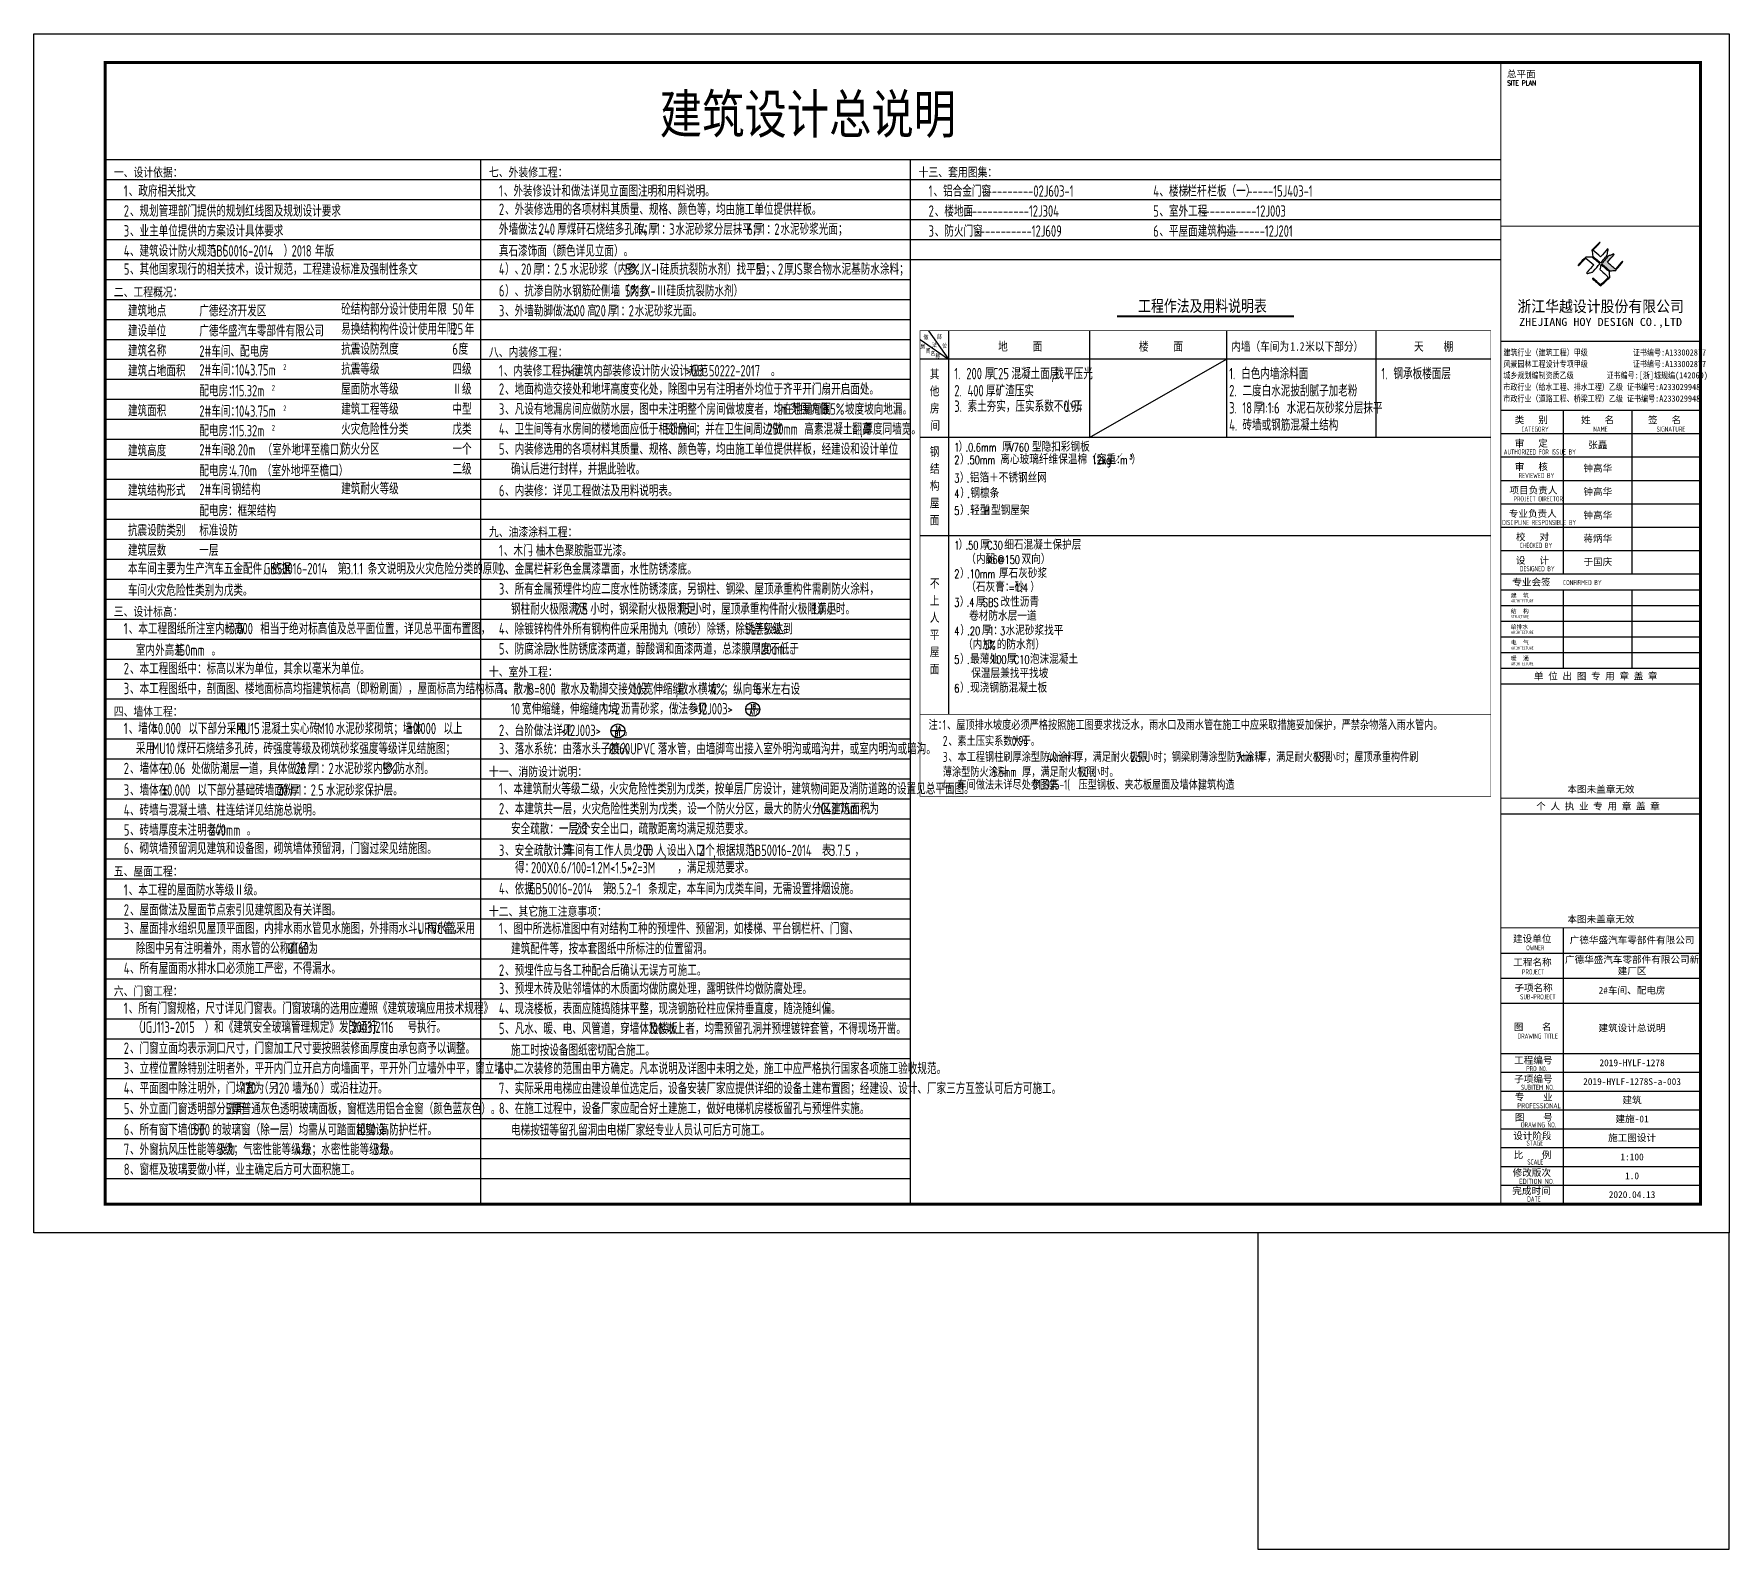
# Model space of a CAD drawing. Header units: millimetres. Extents: x 4279522 to 4437387, y 18981343 to 19528009.
# Drawn here: x 4374712 to 4434112, y 19395646 to 19448728 of the extents above; entities that cross this region are included whole.
import ezdxf
from ezdxf.enums import TextEntityAlignment as Align

# ---------------------------------------------------------------- set-up
doc = ezdxf.new("R2010")
doc.units = ezdxf.units.MM
doc.header["$LTSCALE"] = 1000
doc.header["$MEASUREMENT"] = 0
doc.layers.get('Defpoints').update_dxf_attribs({"color": 1})
for name, color, linetype in [('PUB_DIM', 161, 'Continuous'), ('PUB_TEXT', 7, 'Continuous'), ('PUB_TITLE', 4, 'Continuous'), ('TK', 4, 'Continuous')]:
    doc.layers.add(name, color=color, linetype=linetype)
doc.styles.add('-宋体', font='', dxfattribs={"width": 0.8})
doc.styles.add('_TCH_LABEL', font='COMPLEX', dxfattribs={"bigfont": 'GBCBIG'})
doc.styles.add('HT', font='simhei.ttf', dxfattribs={"width": 0.7})
doc.styles.add('ROMANS', font='romans', dxfattribs={"width": 0.65, "height": 231.275})
doc.styles.add('TSSD_REIN', font='tssdeng.shx', dxfattribs={"width": 0.7, "bigfont": 'tssdchn.shx'})
doc.styles.add('YAYA', font='', dxfattribs={"width": 0.8, "height": 1})
doc.styles.add('图签宋体', font='', dxfattribs={"height": 300})
doc.styles.add('图签黑体', font='simhei.ttf', dxfattribs={"height": 550})
doc.styles.add('设计说明', font='tssdeng.shx', dxfattribs={"width": 0.7, "bigfont": 'tssdchn.shx'})
doc.styles.add('黑体', font='simhei.ttf', dxfattribs={"width": 0.8})
doc.styles.get('-宋体').set_extended_font_data('SimSun')
doc.styles.get('YAYA').set_extended_font_data('SimSun')
doc.styles.get('图签宋体').set_extended_font_data('NSimSun')

msp = doc.modelspace()

# ---------------------------------------------------------------- texts
at = {"layer": 'PUB_TEXT'}
for s, height, style, width, p in [('建筑设计总说明', 1359.49, 'YAYA', 0.8, (4396641, 19445242.9)), ('1', 400, '设计说明', 0.7, (4377862, 19443027.9)), ('、政府相关批文', 400, '设计说明', 0.7, (4378034.3, 19443027.9)), ('1', 400, '设计说明', 0.7, (4391006.3, 19443027.9)), ('、外装修设计和做法详见立面图注明和用料说明。', 400, '设计说明', 0.7, (4391178.6, 19443027.9)), ('1', 400, '设计说明', 0.7, (4406061.9, 19443021.6)), ('、铝合金门窗', 400, '设计说明', 0.7, (4406234.2, 19443021.6)), ('----------02J603-1', 400, '设计说明', 0.7, (4407914.2, 19443021.6)), ('4', 400, '设计说明', 0.7, (4413933.7, 19443021.6)), ('、楼梯', 400, '设计说明', 0.7, (4414149.1, 19443021.6)), ('栏杆', 400, '设计说明', 0.7, (4415130.2, 19443021.6)), ('栏板（一）', 400, '设计说明', 0.7, (4415831.3, 19443021.6)), ('-----15J403-1', 400, '设计说明', 0.7, (4417231.3, 19443021.6)), ('、外装修选用的各项材料其质量、规格、颜色等，均由施工单位提供样板。', 400, '设计说明', 0.7, (4391221.6, 19442384.6)), ('2', 400, '设计说明', 0.7, (4377862, 19442327.9)), ('、规划管理部门提供的规划红线图及规划设计要求', 400, '设计说明', 0.7, (4378077.4, 19442327.9)), ('2', 400, '设计说明', 0.7, (4391006.3, 19442384.6)), ('2', 400, '设计说明', 0.7, (4406061.9, 19442321.6)), ('、楼地面', 400, '设计说明', 0.7, (4406277.3, 19442321.6)), ('------------12J304', 400, '设计说明', 0.7, (4407397.3, 19442321.6)), ('5', 400, '设计说明', 0.7, (4413933.7, 19442321.6)), ('、室外工程', 400, '设计说明', 0.7, (4414149.1, 19442321.6)), ('-----------12J003', 400, '设计说明', 0.7, (4415549.1, 19442321.6)), ('3', 400, '设计说明', 0.7, (4377862, 19441627.9)), ('、业主单位提供的方案设计具体要求', 400, '设计说明', 0.7, (4378077.4, 19441627.9)), ('3', 400, '设计说明', 0.7, (4406061.9, 19441621.6)), ('、防火门窗', 400, '设计说明', 0.7, (4406277.3, 19441621.6)), ('-----------12J609', 400, '设计说明', 0.7, (4407677.3, 19441621.6)), ('6', 400, '设计说明', 0.7, (4413933.7, 19441621.6)), ('、平屋面建筑构造', 400, '设计说明', 0.7, (4414149.1, 19441621.6)), ('--------12J201', 400, '设计说明', 0.7, (4416389.1, 19441621.6)), ('4', 400, '设计说明', 0.7, (4377862, 19440927.9)), ('、建筑设计防火规范（', 400, '设计说明', 0.7, (4378077.4, 19440927.9)), ('GB50016-2014', 400, '设计说明', 0.7, (4380877.4, 19440927.9)), ('）', 400, '设计说明', 0.7, (4383462, 19440927.9)), ('2018', 400, '设计说明', 0.7, (4383742, 19440927.9)), ('年版', 400, '设计说明', 0.7, (4384560.5, 19440927.9)), ('5', 400, '设计说明', 0.7, (4377862, 19440287.7)), ('、其他国家现行的相关技术，设计规范，工程建设标准及强制性条文', 400, '设计说明', 0.7, (4378077.4, 19440287.7)), ('建筑地点', 400, '设计说明', 0.7, (4378007.1, 19438827.9)), ('砼结构部分设计使用年限', 400, '设计说明', 0.7, (4385477.8, 19438888.8)), ('、外墙勒脚做法：', 400, '设计说明', 0.7, (4391221.6, 19438827.9)), ('高', 400, '设计说明', 0.7, (4394107.8, 19438827.9)), ('厚', 400, '设计说明', 0.7, (4394818.6, 19438827.9)), ('水泥砂浆光面。', 400, '设计说明', 0.7, (4395766.3, 19438827.9)), ('3', 400, '设计说明', 0.7, (4391006.3, 19438827.9)), ('600', 400, '设计说明', 0.7, (4393461.6, 19438827.9)), ('20', 400, '设计说明', 0.7, (4394387.8, 19438827.9)), ('1', 400, '设计说明', 0.7, (4395098.6, 19438827.9)), ('：', 400, '设计说明', 0.7, (4395270.9, 19438827.9)), ('2', 400, '设计说明', 0.7, (4395550.9, 19438827.9)), ('建设单位', 400, '设计说明', 0.7, (4378007.1, 19438127.9)), ('易换结构构件设计使用年限', 400, '设计说明', 0.7, (4385477.8, 19438188.8)), ('建筑名称', 400, '设计说明', 0.7, (4378007.1, 19437427.9)), ('抗震设防烈度', 400, '设计说明', 0.7, (4385477.8, 19437488.8)), ('建筑占地面积', 400, '设计说明', 0.7, (4378007.1, 19436727.9)), ('抗震等级', 400, '设计说明', 0.7, (4385477.8, 19436788.8)), ('1', 400, '设计说明', 0.7, (4391006.3, 19436727.9)), ('、内装修工程执行', 400, '设计说明', 0.7, (4391178.6, 19436727.9)), ('<', 400, '设计说明', 0.7, (4393418.6, 19436727.9)), ('建筑内部装修设计防火设计规范', 400, '设计说明', 0.7, (4393633.9, 19436727.9)), ('>GB', 400, '设计说明', 0.7, (4397553.9, 19436727.9)), ('50222-2017', 400, '设计说明', 0.7, (4398362.7, 19436727.9)), ('。', 400, '设计说明', 0.7, (4400538.1, 19436727.9)), ('1.', 400, '设计说明', 0.7, (4406962, 19436627.9)), ('200', 400, '设计说明', 0.7, (4407383.1, 19436627.9)), ('厚', 400, '设计说明', 0.7, (4408029.3, 19436627.9)), ('C25', 400, '设计说明', 0.7, (4408309.3, 19436627.9)), ('混凝土面层', 400, '设计说明', 0.7, (4408966.2, 19436627.9)), ('找平压光', 400, '设计说明', 0.7, (4410473.9, 19436627.9)), ('1.', 400, '设计说明', 0.7, (4416595.4, 19436627.9)), ('白色内墙涂料面', 400, '设计说明', 0.7, (4417016.5, 19436627.9)), ('1.', 400, '设计说明', 0.7, (4421928.7, 19436627.9)), ('钢承板楼面层', 400, '设计说明', 0.7, (4422349.8, 19436627.9)), ('屋面防水等级', 400, '设计说明', 0.7, (4385477.8, 19436088.8)), ('2', 400, '设计说明', 0.7, (4391006.3, 19436084.6)), ('、地面构造交接处和地坪高度变化处，除图中另有注明者外均位于齐平开门扇开启面处。', 400, '设计说明', 0.7, (4391221.6, 19436084.6)), ('2.', 400, '设计说明', 0.7, (4406962, 19436027.9)), ('400', 400, '设计说明', 0.7, (4407426.2, 19436027.9)), ('厚矿渣压实', 400, '设计说明', 0.7, (4408072.4, 19436027.9)), (',', 400, '设计说明', 0.7, (4410366.2, 19436627.9)), ('2.', 400, '设计说明', 0.7, (4416595.4, 19436027.9)), ('二度白水泥披刮腻子加老粉', 400, '设计说明', 0.7, (4417059.5, 19436027.9)), ('建筑面积', 400, '设计说明', 0.7, (4378007.1, 19435327.9)), ('建筑工程等级', 400, '设计说明', 0.7, (4385477.8, 19435388.8)), ('3', 400, '设计说明', 0.7, (4391006.3, 19435384.6)), ('、凡设有地漏房间应做防水层，图中未注明整个房间做坡度者，均在地漏周围', 400, '设计说明', 0.7, (4391221.6, 19435384.6)), ('1m', 400, '设计说明', 0.7, (4400741.6, 19435384.6)), ('范围内做', 400, '设计说明', 0.7, (4401237, 19435384.6)), ('0.5%', 400, '设计说明', 0.7, (4402357, 19435384.6)), ('坡度坡向地漏。', 400, '设计说明', 0.7, (4403132.4, 19435384.6)), ('3.', 400, '设计说明', 0.7, (4406962, 19435484.6)), ('素土夯实，压实系数不小于', 400, '设计说明', 0.7, (4407426.2, 19435484.6)), ('0.94', 400, '设计说明', 0.7, (4410786.2, 19435484.6)), ('3.', 400, '设计说明', 0.7, (4416595.4, 19435427.9)), ('18', 400, '设计说明', 0.7, (4417059.5, 19435427.9)), ('厚', 400, '设计说明', 0.7, (4417447.2, 19435427.9)), ('1:1:6', 400, '设计说明', 0.7, (4417727.2, 19435427.9)), ('水泥石灰砂浆分层抹平', 400, '设计说明', 0.7, (4418610.3, 19435427.9)), ('火灾危险性分类', 400, '设计说明', 0.7, (4385477.8, 19434688.8)), ('4', 400, '设计说明', 0.7, (4391006.3, 19434687.7)), ('、卫生间等有水房间的楼地面应低于相邻房间', 400, '设计说明', 0.7, (4391221.6, 19434687.7)), ('50mm', 400, '设计说明', 0.7, (4396821.6, 19434687.7)), ('；并在卫生间周边做', 400, '设计说明', 0.7, (4397898.6, 19434687.7)), ('250mm', 400, '设计说明', 0.7, (4400418.6, 19434687.7)), ('高素混凝土翻高', 400, '设计说明', 0.7, (4401710.9, 19434687.7)), ('厚度同墙宽。', 400, '设计说明', 0.7, (4403778.6, 19434687.7)), ('4.', 400, '设计说明', 0.7, (4416595.4, 19434827.9)), ('砖墙或钢筋混凝土结构', 400, '设计说明', 0.7, (4417059.5, 19434827.9)), (',', 400, '设计说明', 0.7, (4403670.9, 19434687.7)), ('建筑高度', 400, '设计说明', 0.7, (4378007.1, 19433927.9)), ('防火分区', 400, '设计说明', 0.7, (4385477.8, 19433988.8)), ('5', 400, '设计说明', 0.7, (4391006.3, 19433984.6)), ('、内装修选用的各项材料其质量、规格、颜色等，均由施工单位提供样板，经建设和设计单位', 400, '设计说明', 0.7, (4391221.6, 19433984.6)), ('2', 297.5, '_TCH_LABEL', 0.705882, (4406962, 19433653.5)), ('1', 297.5, '_TCH_LABEL', 0.705882, (4406962, 19434094.5)), ('.0.6mm', 297.5, '_TCH_LABEL', 0.705882, (4407357.8, 19434094.5)), ('.50mm', 297.5, '_TCH_LABEL', 0.705882, (4407407.8, 19433653.5)), ('V760', 297.5, '_TCH_LABEL', 0.705882, (4408883.5, 19434094.5)), ('12kg', 297.5, '_TCH_LABEL', 0.705882, (4411772.5, 19433653.5)), ('3', 148.8, '_TCH_LABEL', 0.705882, (4413098.2, 19433828.5)), ('确认后进行封样，并据此验收。', 400, '设计说明', 0.7, (4391429.6, 19433287.7)), ('3', 297.5, '_TCH_LABEL', 0.705882, (4406962, 19433014.1)), ('m', 297.5, '_TCH_LABEL', 0.705882, (4412768.2, 19433653.5)), ('建筑结构形式', 400, '设计说明', 0.7, (4378007.1, 19432538.5)), ('建筑耐火等级', 400, '设计说明', 0.7, (4385477.8, 19432599.5)), ('6', 400, '设计说明', 0.7, (4391006.3, 19432527.9)), ('、内装修：详见工程做法及用料说明表。', 400, '设计说明', 0.7, (4391221.6, 19432527.9)), ('4', 297.5, '_TCH_LABEL', 0.705882, (4406962, 19432473.8)), ('.', 297.5, '_TCH_LABEL', 0.705882, (4407397.8, 19433014.1)), ('5', 297.5, '_TCH_LABEL', 0.705882, (4406962, 19431873.8)), ('.', 297.5, '_TCH_LABEL', 0.705882, (4407417.8, 19432473.8)), ('H', 297.5, '_TCH_LABEL', 0.705882, (4408009.3, 19431873.8)), ('抗震设防类别', 400, '设计说明', 0.7, (4378007.1, 19431138.5)), ('.', 297.5, '_TCH_LABEL', 0.705882, (4407407.8, 19431873.8)), ('1', 297.5, '_TCH_LABEL', 0.705882, (4406962, 19430661.2)), ('.50', 297.5, '_TCH_LABEL', 0.705882, (4407357.8, 19430661.2)), ('C30', 297.5, '_TCH_LABEL', 0.705882, (4408113.5, 19430661.2)), ('建筑层数', 400, '设计说明', 0.7, (4378007.1, 19430438.5)), ('1', 400, '设计说明', 0.7, (4391006.3, 19430427.9)), ('、木门', 400, '设计说明', 0.7, (4391178.6, 19430427.9)), ('-', 400, '设计说明', 0.7, (4392018.6, 19430427.9)), ('柚木色聚胺脂亚光漆。', 400, '设计说明', 0.7, (4392298.6, 19430427.9)), ('%%c6@150', 297.5, '_TCH_LABEL', 0.705882, (4408119.3, 19430161.2)), ('2', 400, '设计说明', 0.7, (4391006.3, 19429781.4)), ('、金属栏杆', 400, '设计说明', 0.7, (4391221.6, 19429781.4)), ('-', 400, '设计说明', 0.7, (4392621.6, 19429781.4)), ('彩色金属漆罩面，水性防锈漆底。', 400, '设计说明', 0.7, (4392901.6, 19429781.4)), ('2', 297.5, '_TCH_LABEL', 0.705882, (4406962, 19429661.2)), ('.10mm', 297.5, '_TCH_LABEL', 0.705882, (4407407.8, 19429661.2)), ('3', 400, '设计说明', 0.7, (4391006.3, 19429084.6)), ('、所有金属预埋件均应二度水性防锈漆底，另钢柱、钢梁、屋顶承重构件需刷防火涂料，', 400, '设计说明', 0.7, (4391221.6, 19429084.6)), ('=1:4', 297.5, '_TCH_LABEL', 0.705882, (4408856.5, 19429181.2)), ('钢柱耐火极限满足', 400, '设计说明', 0.7, (4391429.6, 19428384.6)), ('2.5', 400, '设计说明', 0.7, (4393669.6, 19428384.6)), ('小时，钢梁耐火极限满足', 400, '设计说明', 0.7, (4394208, 19428384.6)), ('1.5', 400, '设计说明', 0.7, (4397288, 19428384.6)), ('小时，屋顶承重构件耐火极限满足', 400, '设计说明', 0.7, (4397783.4, 19428384.6)), ('1.0', 400, '设计说明', 0.7, (4401983.4, 19428384.6)), ('小时。', 400, '设计说明', 0.7, (4402478.8, 19428384.6)), ('3', 297.5, '_TCH_LABEL', 0.705882, (4406962, 19428661.2)), ('.4', 297.5, '_TCH_LABEL', 0.705882, (4407397.8, 19428661.2)), ('SBS', 297.5, '_TCH_LABEL', 0.705882, (4407963.5, 19428661.2)), ('1', 400, '设计说明', 0.7, (4377862, 19427695.2)), ('、本工程图纸所注室内标高', 400, '设计说明', 0.7, (4378034.3, 19427695.2)), ('%%p0.000', 400, '设计说明', 0.7, (4381394.3, 19427695.2)), ('相当于绝对标高值及总平面位置，详见总平面布置图，', 400, '设计说明', 0.7, (4382643.6, 19427695.2)), ('4', 400, '设计说明', 0.7, (4391006.3, 19427684.6)), ('、除镀锌构件外所有钢构件应采用抛丸（喷砂）除锈，除锈等级达到', 400, '设计说明', 0.7, (4391221.6, 19427684.6)), ('Sa2.5', 400, '设计说明', 0.7, (4399621.6, 19427684.6)), ('级。', 400, '设计说明', 0.7, (4400580.1, 19427684.6)), ('4', 297.5, '_TCH_LABEL', 0.705882, (4406962, 19427663.3)), ('.20', 297.5, '_TCH_LABEL', 0.705882, (4407417.8, 19427663.3)), ('1', 297.5, '_TCH_LABEL', 0.705882, (4408173.5, 19427663.3)), ('3', 297.5, '_TCH_LABEL', 0.705882, (4408569.3, 19427663.3)), ('室内外高差', 400, '设计说明', 0.7, (4378285.3, 19426938.5)), ('5', 400, '设计说明', 0.7, (4391006.3, 19426984.6)), ('、防腐涂层', 400, '设计说明', 0.7, (4391221.6, 19426984.6)), ('水性防锈底漆两道，醇酸调和面漆两道，总漆膜厚度不低于', 400, '设计说明', 0.7, (4392783.2, 19426984.6)), ('120um', 400, '设计说明', 0.7, (4400063.2, 19426984.6)), ('5%%%', 297.5, '_TCH_LABEL', 0.705882, (4408009.7, 19427167)), ('150mm', 400, '设计说明', 0.7, (4379685.3, 19426938.5)), ('。', 400, '设计说明', 0.7, (4380934.6, 19426938.5)), (':', 400, '设计说明', 0.7, (4392621.6, 19426984.6)), ('。', 400, '设计说明', 0.7, (4401193.9, 19426984.6)), ('2', 400, '设计说明', 0.7, (4377862, 19426295.2)), ('、本工程图纸中：标高以米为单位，其余以毫米为单位。', 400, '设计说明', 0.7, (4378077.4, 19426295.2)), ('3', 400, '设计说明', 0.7, (4377862, 19425595.2)), ('、本工程图纸中，剖面图、楼地面标高均指建筑标高（即粉刷面），屋面标高为结构标高。', 400, '设计说明', 0.7, (4378077.4, 19425595.2)), ('1', 400, '设计说明', 0.7, (4391006.3, 19425578.3)), ('、散水', 400, '设计说明', 0.7, (4391178.6, 19425578.3)), ('B=800', 400, '设计说明', 0.7, (4392018.6, 19425578.3)), ('散水及勒脚交接处设', 400, '设计说明', 0.7, (4393170.9, 19425578.3)), ('10', 400, '设计说明', 0.7, (4395690.9, 19425578.3)), ('宽伸缩缝', 400, '设计说明', 0.7, (4396078.6, 19425578.3)), (',', 400, '设计说明', 0.7, (4397198.6, 19425578.3)), ('散水横坡', 400, '设计说明', 0.7, (4397306.3, 19425578.3)), ('4%', 400, '设计说明', 0.7, (4398426.3, 19425578.3)), ('；纵向每', 400, '设计说明', 0.7, (4398878.6, 19425578.3)), ('6', 400, '设计说明', 0.7, (4399998.6, 19425578.3)), ('米左右设', 400, '设计说明', 0.7, (4400213.9, 19425578.3)), ('6', 297.5, '_TCH_LABEL', 0.705882, (4406962, 19425654.4)), ('.', 297.5, '_TCH_LABEL', 0.705882, (4407407.8, 19425654.4)), ('10', 400, '设计说明', 0.7, (4391429.6, 19424884.6)), ('宽伸缩缝，伸缩缝内填', 400, '设计说明', 0.7, (4391817.3, 19424884.6)), ('1', 400, '设计说明', 0.7, (4394617.3, 19424884.6)), ('：', 400, '设计说明', 0.7, (4394789.6, 19424884.6)), ('2', 400, '设计说明', 0.7, (4395069.6, 19424884.6)), ('沥青砂浆，做法参见', 400, '设计说明', 0.7, (4395284.9, 19424884.6)), ('<12J003>', 400, '设计说明', 0.7, (4397804.9, 19424884.6)), ('。', 400, '设计说明', 0.7, (4400006.3, 19424884.6)), ('1', 400, '设计说明', 0.7, (4377862, 19424195.2)), ('、墙体', 400, '设计说明', 0.7, (4378034.3, 19424195.2)), ('%%p0.000', 400, '设计说明', 0.7, (4378874.3, 19424195.2)), ('以下部分采用', 400, '设计说明', 0.7, (4380123.6, 19424195.2)), ('MU15', 400, '设计说明', 0.7, (4381803.6, 19424195.2)), ('混凝土实心砖、', 400, '设计说明', 0.7, (4382686.6, 19424195.2)), ('M10', 400, '设计说明', 0.7, (4384646.6, 19424195.2)), ('水泥砂浆砌筑；墙体', 400, '设计说明', 0.7, (4385292.8, 19424195.2)), ('%%p0.000', 400, '设计说明', 0.7, (4387812.8, 19424195.2)), ('以上', 400, '设计说明', 0.7, (4389062, 19424195.2)), ('2', 400, '设计说明', 0.7, (4391006.3, 19424127.9)), ('、台阶做法详见', 400, '设计说明', 0.7, (4391221.6, 19424127.9)), ('<12J003>', 400, '设计说明', 0.7, (4393181.6, 19424127.9)), ('采用', 400, '设计说明', 0.7, (4378285.3, 19423498.4)), ('MU10', 400, '设计说明', 0.7, (4378845.3, 19423498.4)), ('煤矸石烧结多孔砖，砖强度等级及砌筑砂浆强度等级详见结施图；', 400, '设计说明', 0.7, (4379728.4, 19423498.4)), ('3', 400, '设计说明', 0.7, (4391006.3, 19423484.6)), ('、落水系统：由落水头子接入', 400, '设计说明', 0.7, (4391221.6, 19423484.6)), ('%%c160UPVC', 400, '设计说明', 0.7, (4394861.6, 19423484.6)), ('。', 400, '设计说明', 0.7, (4395383, 19424127.9)), ('落水管，由墙脚弯出接入室外明沟或暗沟井，或室内明沟或暗沟。', 400, '设计说明', 0.7, (4396573.9, 19423484.6)), ('、墙体在', 400, '设计说明', 0.7, (4378077.4, 19422795.2)), ('处做防潮层一道，具体做法：', 400, '设计说明', 0.7, (4380231.3, 19422795.2)), ('厚', 400, '设计说明', 0.7, (4384302, 19422795.2)), ('水泥砂浆内掺', 400, '设计说明', 0.7, (4385249.7, 19422795.2)), ('防水剂。', 400, '设计说明', 0.7, (4387382, 19422795.2)), ('2', 400, '设计说明', 0.7, (4377862, 19422795.2)), ('-0.06', 400, '设计说明', 0.7, (4379197.4, 19422795.2)), ('20', 400, '设计说明', 0.7, (4383871.3, 19422795.2)), ('1', 400, '设计说明', 0.7, (4384582, 19422795.2)), ('：', 400, '设计说明', 0.7, (4384754.3, 19422795.2)), ('2', 400, '设计说明', 0.7, (4385034.3, 19422795.2)), ('5%', 400, '设计说明', 0.7, (4386929.7, 19422795.2)), ('3', 400, '设计说明', 0.7, (4377862, 19422038.5)), ('、墙体在', 400, '设计说明', 0.7, (4378077.4, 19422038.5)), ('%%p0.000', 400, '设计说明', 0.7, (4379197.4, 19422038.5)), ('以下部分基础砖墙面粉', 400, '设计说明', 0.7, (4380446.6, 19422038.5)), ('20', 400, '设计说明', 0.7, (4383246.6, 19422038.5)), ('厚', 400, '设计说明', 0.7, (4383677.4, 19422038.5)), ('1', 400, '设计说明', 0.7, (4383957.4, 19422038.5)), ('：', 400, '设计说明', 0.7, (4384129.7, 19422038.5)), ('2.5', 400, '设计说明', 0.7, (4384409.7, 19422038.5)), ('水泥砂浆保护层。', 400, '设计说明', 0.7, (4384948.2, 19422038.5)), ('4', 400, '设计说明', 0.7, (4377862, 19421338.5)), ('、砖墙与混凝土墙、柱连结详见结施总说明。', 400, '设计说明', 0.7, (4378077.4, 19421338.5)), ('5', 400, '设计说明', 0.7, (4377862, 19420638.5)), ('、砖墙厚度未注明者为', 400, '设计说明', 0.7, (4378077.4, 19420638.5)), ('240mm', 400, '设计说明', 0.7, (4380877.4, 19420638.5)), ('6', 400, '设计说明', 0.7, (4377862, 19419995.2)), ('、砌筑墙预留洞见建筑和设备图，砌筑墙体预留洞，门窗过梁见结施图。', 400, '设计说明', 0.7, (4378077.4, 19419995.2)), ('。', 400, '设计说明', 0.7, (4382169.7, 19420638.5)), ('1', 400, '设计说明', 0.7, (4377862, 19418538.5)), ('、本工程的屋面防水等级Ⅱ级。', 400, '设计说明', 0.7, (4378034.3, 19418538.5)), ('2', 400, '设计说明', 0.7, (4377862, 19417838.5)), ('、屋面做法及屋面节点索引见建筑图及有关详图。', 400, '设计说明', 0.7, (4378077.4, 19417838.5)), ('3', 400, '设计说明', 0.7, (4377862, 19417195.2)), ('、屋面排水组织见屋顶平面图，内排水雨水管见水施图，外排雨水斗，雨水管采用', 400, '设计说明', 0.7, (4378077.4, 19417195.2)), ('UPVC', 400, '设计说明', 0.7, (4388157.4, 19417195.2)), ('管，', 400, '设计说明', 0.7, (4389062, 19417195.2)), ('1', 400, '设计说明', 0.7, (4391006.3, 19417187.7)), ('、图中所选标准图中有对结构工种的预埋件、预留洞，如楼梯、平台钢栏杆、门窗、', 400, '设计说明', 0.7, (4391178.6, 19417187.7)), ('除图中另有注明着外，雨水管的公称直径为', 400, '设计说明', 0.7, (4378285.3, 19416495.2)), ('%%c160', 400, '设计说明', 0.7, (4383605.3, 19416495.2)), ('建筑配件等，按本套图纸中所标注的位置留洞。', 400, '设计说明', 0.7, (4391429.6, 19416484.6)), ('4', 400, '设计说明', 0.7, (4377862, 19415795.2)), ('、所有屋面雨水排水口必须施工严密，不得漏水。', 400, '设计说明', 0.7, (4378077.4, 19415795.2)), ('。', 400, '设计说明', 0.7, (4384413, 19416495.2)), ('2', 400, '设计说明', 0.7, (4391006.3, 19415727.9)), ('、预埋件应与各工种配合后确认无误方可施工。', 400, '设计说明', 0.7, (4391221.6, 19415727.9)), ('3', 400, '设计说明', 0.7, (4391006.3, 19415084.6)), ('、预埋木砖及贴邻墙体的木质面均做防腐处理，露明铁件均做防腐处理。', 400, '设计说明', 0.7, (4391221.6, 19415084.6)), ('1', 400, '设计说明', 0.7, (4377862, 19414395.2)), ('、所有门窗规格，尺寸详见门窗表。门窗玻璃的选用应遵照《建筑玻璃应用技术规程》', 400, '设计说明', 0.7, (4378034.3, 19414395.2)), ('4', 400, '设计说明', 0.7, (4391006.3, 19414384.6)), ('、现浇楼板，表面应随捣随抹平整，现浇钢筋砼柱应保持垂直度，随浇随纠偏。', 400, '设计说明', 0.7, (4391221.6, 19414384.6)), ('（', 400, '设计说明', 0.7, (4378187.2, 19413730.8)), ('JGJ113-2015', 400, '设计说明', 0.7, (4378467.2, 19413730.8)), ('）和《建筑安全玻璃管理规定》发改运行', 400, '设计说明', 0.7, (4380696.4, 19413730.8)), ('[2003]2116', 400, '设计说明', 0.7, (4385736.4, 19413730.8)), ('号执行。', 400, '设计说明', 0.7, (4387805.2, 19413730.8)), ('5', 400, '设计说明', 0.7, (4391006.3, 19413684.6)), ('、凡水、暖、电、风管道，穿墙体及楼板', 400, '设计说明', 0.7, (4391221.6, 19413684.6)), ('100', 400, '设计说明', 0.7, (4396261.6, 19413684.6)), ('以上者，均需预留孔洞并预埋镀锌套管，不得现场开凿。', 400, '设计说明', 0.7, (4396864.7, 19413684.6)), ('2', 400, '设计说明', 0.7, (4377862, 19412995.2)), ('、门窗立面均表示洞口尺寸，门窗加工尺寸要按照装修面厚度由承包商予以调整。', 400, '设计说明', 0.7, (4378077.4, 19412995.2)), ('施工时按设备图纸密切配合施工。', 400, '设计说明', 0.7, (4391429.6, 19412927.9)), ('3', 400, '设计说明', 0.7, (4377862, 19412295.2)), ('、立樘位置除特别注明者外，平开内门立开启方向墙面平，平开外门立墙外中平，窗立墙中。', 400, '设计说明', 0.7, (4378077.4, 19412295.2)), ('6', 400, '设计说明', 0.7, (4391006.3, 19412284.6)), ('、二次装修的范围由甲方确定。凡本说明及详图中未明之处，施工中应严格执行国家各项施工验收规范。', 400, '设计说明', 0.7, (4391221.6, 19412284.6)), ('4', 400, '设计说明', 0.7, (4377862, 19411595.2)), ('、平面图中除注明外，门垛宽为', 400, '设计说明', 0.7, (4378077.4, 19411595.2)), ('120', 400, '设计说明', 0.7, (4381997.4, 19411595.2)), ('（另', 400, '设计说明', 0.7, (4382600.5, 19411595.2)), ('120', 400, '设计说明', 0.7, (4383160.5, 19411595.2)), ('墙为', 400, '设计说明', 0.7, (4383763.6, 19411595.2)), ('60', 400, '设计说明', 0.7, (4384323.6, 19411595.2)), ('）或沿柱边开。', 400, '设计说明', 0.7, (4384754.3, 19411595.2)), ('7', 400, '设计说明', 0.7, (4391006.3, 19411587.7)), ('、实际采用电梯应由建设单位选定后，设备安装厂家应提供详细的设备土建布置图；经建设、设计、厂家三方互签认可后方可施工。', 400, '设计说明', 0.7, (4391221.6, 19411587.7)), ('、在施工过程中，设备厂家应配合好土建施工，做好电梯机房楼板留孔与预埋件实施。', 400, '设计说明', 0.7, (4391221.6, 19410884.6)), ('8', 400, '设计说明', 0.7, (4391006.3, 19410884.6)), ('6', 400, '设计说明', 0.7, (4377862, 19410138.5)), ('、所有窗下墙低于', 400, '设计说明', 0.7, (4378077.4, 19410138.5)), ('900', 400, '设计说明', 0.7, (4380317.4, 19410138.5)), ('的玻璃窗（除一层）均需从可踏面起增设', 400, '设计说明', 0.7, (4380963.6, 19410138.5)), ('1050', 400, '设计说明', 0.7, (4386003.6, 19410138.5)), ('高防护栏杆。', 400, '设计说明', 0.7, (4386822, 19410138.5)), ('电梯按钮等留孔留洞由电梯厂家经专业人员认可后方可施工。', 400, '设计说明', 0.7, (4391429.6, 19410127.9)), ('8', 400, '设计说明', 0.7, (4377862, 19408748.9)), ('、窗框及玻璃要做小样，业主确定后方可大面积施工。', 400, '设计说明', 0.7, (4378077.4, 19408748.9))]:
    msp.add_text(s, height=height, dxfattribs=dict(at, style=style, width=width)).set_placement(p)
at = {"layer": 'PUB_TEXT', "color": 4}
for s, height, style, width, p in [('一、设计依据：', 315.44, '黑体', 0.8, (4377512, 19443727.9)), ('七、外装修工程：', 315.44, '黑体', 0.8, (4390656.3, 19443731.4)), ('十三、套用图集：', 315.44, '黑体', 0.8, (4405712, 19443729.6)), ('二、工程概况：', 315.44, '黑体', 0.8, (4377512, 19439531.4)), ('工程作法及用料说明表', 413.08, '黑体', 0.8, (4413405.1, 19438991.3)), ('做', 151.1, 'YAYA', 0.8, (4405885, 19438029.3)), ('部', 151.1, 'YAYA', 0.8, (4406352.2, 19438047.9)), ('八、内装修工程：', 315.44, '黑体', 0.8, (4390656.3, 19437431.4)), ('房', 151.1, 'YAYA', 0.8, (4405776.5, 19437704.6)), ('间', 151.1, 'YAYA', 0.8, (4405954.2, 19437554.6)), ('名', 151.1, 'YAYA', 0.8, (4406130, 19437458.2)), ('法', 151.1, 'YAYA', 0.8, (4406184.2, 19437758.4)), ('称', 151.1, 'YAYA', 0.8, (4406304.8, 19437370)), ('位', 151.1, 'YAYA', 0.8, (4406539.4, 19437731)), ('地', 302.1, 'YAYA', 0.8, (4408499.2, 19437627.9)), ('面', 302.1, 'YAYA', 0.8, (4409708.9, 19437627.9)), ('楼', 302.1, 'YAYA', 0.8, (4413432.5, 19437627.9)), ('面', 302.1, 'YAYA', 0.8, (4414642.3, 19437627.9)), ('内墙（车间为', 302.11, 'YAYA', 0.8, (4416666.8, 19437627.9)), ('1.2', 302.11, 'YAYA', 0.8, (4418740.8, 19437627.9)), ('米以下部分）', 302.11, 'YAYA', 0.8, (4419259.2, 19437627.9)), ('天', 302.1, 'YAYA', 0.8, (4423070.3, 19437627.9)), ('棚', 302.1, 'YAYA', 0.8, (4424107.2, 19437627.9)), ('其', 302.1, 'YAYA', 0.8, (4406104.1, 19436661.2)), ('他', 302.1, 'YAYA', 0.8, (4406102.7, 19436061.2)), ('房', 302.1, 'YAYA', 0.8, (4406108.8, 19435461.2)), ('间', 302.1, 'YAYA', 0.8, (4406126.3, 19434861.2)), ('钢', 302.1, 'YAYA', 0.8, (4406106.1, 19433944.5)), ('结', 302.1, 'YAYA', 0.8, (4406110.1, 19433344.5)), ('构', 302.1, 'YAYA', 0.8, (4406109.5, 19432744.5)), ('屋', 302.1, 'YAYA', 0.8, (4406106.1, 19432144.5)), ('面', 302.1, 'YAYA', 0.8, (4406104.1, 19431544.5)), ('九、油漆涂料工程：', 315.44, '黑体', 0.8, (4390656.3, 19431129.6)), ('不', 302.1, 'YAYA', 0.8, (4406108.1, 19429327.9)), ('三、设计标高：', 315.44, '黑体', 0.8, (4377512, 19428338.5)), ('上', 302.1, 'YAYA', 0.8, (4406104.7, 19428727.9)), ('人', 302.1, 'YAYA', 0.8, (4406104.7, 19428127.9)), ('平', 302.1, 'YAYA', 0.8, (4406103.4, 19427527.9)), ('屋', 302.1, 'YAYA', 0.8, (4406106.1, 19426927.9)), ('十、室外工程：', 315.44, '黑体', 0.8, (4390656.3, 19426229.6)), ('面', 302.1, 'YAYA', 0.8, (4406104.1, 19426327.9)), ('四、墙体工程：', 315.44, '黑体', 0.8, (4377512, 19424840.3)), ('注：', 353.33, '设计说明', 0.7, (4406062, 19424344.6)), ('1', 353.3, '设计说明', 0.7, (4406556.7, 19424344.6)), ('、屋顶排水坡度必须严格按照施工图要求找泛水，雨水口及雨水管在施工中应采取措施妥加保护，严禁杂物落入雨水管内。', 353.333, '设计说明', 0.7, (4406708.9, 19424344.6)), ('2', 353.3, '设计说明', 0.7, (4406560.6, 19423780.7)), ('、素土压实系数大于', 353.33, '设计说明', 0.7, (4406750.8, 19423780.7)), ('0.94', 353.33, '设计说明', 0.7, (4408976.8, 19423780.7)), ('。', 353.3, '设计说明', 0.7, (4409642.7, 19423780.7)), ('3', 353.3, '设计说明', 0.7, (4406560.6, 19423221.5)), ('、本工程钢柱刷厚涂型防火涂料', 353.333, '设计说明', 0.7, (4406750.8, 19423221.5)), ('40mm', 353.33, '设计说明', 0.7, (4410213.5, 19423221.5)), ('厚，满足耐火极限', 353.33, '设计说明', 0.7, (4411164.8, 19423221.5)), ('2.5', 353.33, '设计说明', 0.7, (4413143.5, 19423221.5)), ('小时；钢梁刷薄涂型防火涂料', 353.333, '设计说明', 0.7, (4413619.1, 19423221.5)), ('7mm', 353.33, '设计说明', 0.7, (4416834.4, 19423221.5)), ('厚，满足耐火极限', 353.33, '设计说明', 0.7, (4417595.5, 19423221.5)), ('1.5', 353.33, '设计说明', 0.7, (4419574.1, 19423221.5)), ('小时；屋顶承重构件刷', 353.33, '设计说明', 0.7, (4420011.7, 19423221.5)), ('十一、消防设计说明：', 315.44, '黑体', 0.8, (4390656.3, 19422731.4)), ('薄涂型防火涂料', 353.33, '设计说明', 0.7, (4406560.6, 19422696.5)), ('、车间做法未详尽处参图集', 353.333, '设计说明', 0.7, (4406750.8, 19422250.7)), ('5.5mm', 353.33, '设计说明', 0.7, (4408291.9, 19422696.5)), ('厚，满足耐火极限', 353.33, '设计说明', 0.7, (4409338.3, 19422696.5)), ('01J925-1(', 353.33, '设计说明', 0.7, (4409718.8, 19422250.7)), ('压型钢板、夹芯板屋面及墙体建筑构造', 353.333, '设计说明', 0.7, (4411317, 19422250.7)), ('1.0', 353.33, '设计说明', 0.7, (4411317, 19422696.5)), ('小时。', 353.33, '设计说明', 0.7, (4411754.6, 19422696.5)), (')', 353.3, '设计说明', 0.7, (4415521.7, 19422250.7)), ('4', 353.3, '设计说明', 0.7, (4406560.6, 19422250.7)), ('。', 353.3, '设计说明', 0.7, (4415654.8, 19422250.7)), ('五、屋面工程：', 315.44, '黑体', 0.8, (4377512, 19419240.3)), ('十二、其它施工注意事项：', 315.443, '黑体', 0.8, (4390656.3, 19417833.2)), ('六、门窗工程：', 315.44, '黑体', 0.8, (4377512, 19415042.1))]:
    msp.add_text(s, height=height, dxfattribs=dict(at, style=style, width=width)).set_placement(p)
at = {"layer": 'PUB_TEXT', "color": 3}
for s, height, style, width, p in [('外墙做法：', 400, '设计说明', 0.7, (4391006.3, 19441687.7)), ('240', 400, '设计说明', 0.7, (4392406.3, 19441687.7)), ('厚煤矸石烧结多孔砖；', 400, '设计说明', 0.7, (4393052.4, 19441687.7)), ('14', 400, '设计说明', 0.7, (4395852.4, 19441687.7)), ('厚', 400, '设计说明', 0.7, (4396240.1, 19441687.7)), ('1', 400, '设计说明', 0.7, (4396520.1, 19441687.7)), ('：', 400, '设计说明', 0.7, (4396692.4, 19441687.7)), ('3', 400, '设计说明', 0.7, (4396972.4, 19441687.7)), ('水泥砂浆分层抹平；', 400, '设计说明', 0.7, (4397187.8, 19441687.7)), ('6', 400, '设计说明', 0.7, (4399707.8, 19441687.7)), ('厚', 400, '设计说明', 0.7, (4399923.2, 19441687.7)), ('1', 400, '设计说明', 0.7, (4400203.2, 19441687.7)), ('：', 400, '设计说明', 0.7, (4400375.5, 19441687.7)), ('2', 400, '设计说明', 0.7, (4400655.5, 19441687.7)), ('水泥砂浆光面；', 400, '设计说明', 0.7, (4400870.9, 19441687.7)), ('真石漆饰面（颜色详见立面）。', 400, '设计说明', 0.7, (4391006.3, 19440927.9)), ('4', 400, '设计说明', 0.7, (4391006.3, 19440287.7)), ('）、', 400, '设计说明', 0.7, (4391221.6, 19440287.7)), ('20', 400, '设计说明', 0.7, (4391781.6, 19440287.7)), ('厚', 400, '设计说明', 0.7, (4392212.4, 19440287.7)), ('1', 400, '设计说明', 0.7, (4392492.4, 19440287.7)), ('：', 400, '设计说明', 0.7, (4392664.7, 19440287.7)), ('2.5', 400, '设计说明', 0.7, (4392944.7, 19440287.7)), ('水泥砂浆（内参', 400, '设计说明', 0.7, (4393483.2, 19440287.7)), ('5%JX-I', 400, '设计说明', 0.7, (4395443.2, 19440287.7)), ('硅质抗裂防水剂）找平层；', 400, '设计说明', 0.7, (4396649.3, 19440287.7)), ('5', 400, '设计说明', 0.7, (4400009.3, 19440287.7)), ('）、', 400, '设计说明', 0.7, (4400224.7, 19440287.7)), ('2', 400, '设计说明', 0.7, (4400784.7, 19440287.7)), ('厚', 400, '设计说明', 0.7, (4401000.1, 19440287.7)), ('JS', 400, '设计说明', 0.7, (4401280.1, 19440287.7)), ('聚合物水泥基防水涂料；', 400, '设计说明', 0.7, (4401667.8, 19440287.7)), ('6', 400, '设计说明', 0.7, (4391006.3, 19439527.9)), ('）、抗渗自防水钢筋砼侧墙（内参', 400, '设计说明', 0.7, (4391221.6, 19439527.9)), ('5%JX-', 400, '设计说明', 0.7, (4395421.6, 19439527.9)), ('Ⅲ硅质抗裂防水剂）', 400, '设计说明', 0.7, (4396541.6, 19439527.9)), ('广德经济开发区', 400, '设计说明', 0.7, (4380507.1, 19438827.9)), ('50', 400, '设计说明', 0.7, (4389377.8, 19438888.8)), ('年', 400, '设计说明', 0.7, (4389808.6, 19438888.8)), ('广德华盛汽车零部件有限公司', 400, '设计说明', 0.7, (4380507.1, 19438127.9)), ('25', 400, '设计说明', 0.7, (4389377.8, 19438188.8)), ('年', 400, '设计说明', 0.7, (4389808.6, 19438188.8)), ('2#', 400, '设计说明', 0.7, (4380507.1, 19437413.1)), ('车间、配电房', 400, '设计说明', 0.7, (4380927.1, 19437413.1)), ('6', 400, '设计说明', 0.7, (4389377.8, 19437488.8)), ('度', 400, '设计说明', 0.7, (4389593.2, 19437488.8)), ('2#', 400, '设计说明', 0.7, (4380507.1, 19436758.6)), ('车间：', 400, '设计说明', 0.7, (4380927.1, 19436758.6)), ('1043.75m', 400, '设计说明', 0.7, (4381767.1, 19436758.6)), ('2', 200, '设计说明', 0.7, (4383447.1, 19436958.6)), ('四级', 400, '设计说明', 0.7, (4389377.8, 19436788.8)), ('配电房：', 400, '设计说明', 0.7, (4380507.1, 19436027.9)), ('115.32m', 400, '设计说明', 0.7, (4381627.1, 19436027.9)), ('2', 200, '设计说明', 0.7, (4383048.7, 19436227.9)), ('Ⅱ级', 400, '设计说明', 0.7, (4389377.8, 19436088.8)), ('2#', 400, '设计说明', 0.7, (4380507.1, 19435313.1)), ('车间：', 400, '设计说明', 0.7, (4380927.1, 19435313.1)), ('1043.75m', 400, '设计说明', 0.7, (4381767.1, 19435313.1)), ('2', 200, '设计说明', 0.7, (4383447.1, 19435513.1)), ('中型', 400, '设计说明', 0.7, (4389377.8, 19435388.8)), ('戊类', 400, '设计说明', 0.7, (4389377.8, 19434688.8)), ('配电房：', 400, '设计说明', 0.7, (4380507.1, 19434627.9)), ('115.32m', 400, '设计说明', 0.7, (4381627.1, 19434627.9)), ('2', 200, '设计说明', 0.7, (4383048.7, 19434827.9)), ('2#', 400, '设计说明', 0.7, (4380507.1, 19433958.6)), ('车间', 400, '设计说明', 0.7, (4380927.1, 19433958.6)), (':8.20m', 400, '设计说明', 0.7, (4381487.1, 19433958.6)), ('（室外地坪至檐口）', 400, '设计说明', 0.7, (4382725.6, 19433958.6)), ('一个', 400, '设计说明', 0.7, (4389377.8, 19433988.8)), ('配电房：', 400, '设计说明', 0.7, (4380507.1, 19433227.9)), ('4.70m', 400, '设计说明', 0.7, (4381627.1, 19433227.9)), ('（室外地坪至檐口）', 400, '设计说明', 0.7, (4382704.1, 19433227.9)), ('二级', 400, '设计说明', 0.7, (4389377.8, 19433288.8)), ('2#', 400, '设计说明', 0.7, (4380507.1, 19432569.3)), ('车间', 400, '设计说明', 0.7, (4380927.1, 19432569.3)), (':', 400, '设计说明', 0.7, (4381487.1, 19432569.3)), ('钢结构', 400, '设计说明', 0.7, (4381648.7, 19432569.3)), ('配电房：框架结构', 400, '设计说明', 0.7, (4380507.1, 19431827.9)), ('标准设防', 400, '设计说明', 0.7, (4380507.1, 19431138.5)), ('一层', 400, '设计说明', 0.7, (4380507.1, 19430438.5)), ('本车间主要为生产汽车五金配件，依据', 400, '设计说明', 0.7, (4378007.1, 19429795.2)), ('GB50016-2014', 400, '设计说明', 0.7, (4382767.1, 19429795.2)), ('第', 400, '设计说明', 0.7, (4385351.8, 19429795.2)), ('3.1.1', 400, '设计说明', 0.7, (4385631.8, 19429795.2)), ('条文说明及火灾危险分类的原则，', 400, '设计说明', 0.7, (4386407.1, 19429795.2)), ('车间火灾危险性类别为戊类。', 400, '设计说明', 0.7, (4378007.1, 19429038.5)), ('5', 297.5, '_TCH_LABEL', 0.705882, (4406962, 19426658.9)), ('100', 297.5, '_TCH_LABEL', 0.705882, (4408255, 19426658.9)), ('C10', 297.5, '_TCH_LABEL', 0.705882, (4409050.7, 19426658.9)), ('.', 297.5, '_TCH_LABEL', 0.705882, (4407407.8, 19426658.9)), ('1', 400, '设计说明', 0.7, (4391006.3, 19422084.6)), ('、本建筑耐火等级二级，火灾危险性类别为戊类，按单层厂房设计，建筑物间距及消防道路的设置见总平面图。', 400, '设计说明', 0.7, (4391178.6, 19422084.6)), ('2', 400, '设计说明', 0.7, (4391006.3, 19421384.6)), ('、本建筑共一层，火灾危险性类别为戊类，设一个防火分区，最大的防火分区建筑面积为', 400, '设计说明', 0.7, (4391221.6, 19421384.6)), ('1043.75m', 400, '设计说明', 0.7, (4402141.6, 19421384.6)), ('2', 200, '设计说明', 0.7, (4403821.6, 19421584.6)), ('。', 400, '设计说明', 0.7, (4403897, 19421384.6)), ('安全疏散：一层设', 400, '设计说明', 0.7, (4391429.6, 19420684.6)), ('2', 400, '设计说明', 0.7, (4393669.6, 19420684.6)), ('个安全出口，疏散距离均满足规范要求。', 400, '设计说明', 0.7, (4393884.9, 19420684.6)), ('3', 400, '设计说明', 0.7, (4391006.3, 19419927.9)), ('、安全疏散计算', 400, '设计说明', 0.7, (4391221.6, 19419927.9)), ('车间有工作人员少于', 400, '设计说明', 0.7, (4393343.2, 19419927.9)), ('200', 400, '设计说明', 0.7, (4395863.2, 19419927.9)), ('人', 400, '设计说明', 0.7, (4396509.3, 19419927.9)), ('设出入口', 400, '设计说明', 0.7, (4396897, 19419927.9)), ('2', 400, '设计说明', 0.7, (4398017, 19419927.9)), ('个', 400, '设计说明', 0.7, (4398232.4, 19419927.9)), ('根据规范', 400, '设计说明', 0.7, (4398620.1, 19419927.9)), ('GB50016-2014', 400, '设计说明', 0.7, (4399740.1, 19419927.9)), ('表', 400, '设计说明', 0.7, (4402324.7, 19419927.9)), ('3.7.5', 400, '设计说明', 0.7, (4402604.7, 19419927.9)), ('得：', 400, '设计说明', 0.7, (4391570.7, 19419320.2)), ('200X0.6/100=1.2M<1.5*2=3M', 400, '设计说明', 0.7, (4392130.7, 19419320.2)), (':', 400, '设计说明', 0.7, (4393181.6, 19419927.9)), (',', 400, '设计说明', 0.7, (4396789.3, 19419927.9)), ('，满足规范要求。', 400, '设计说明', 0.7, (4397256.8, 19419320.2)), (',', 400, '设计说明', 0.7, (4398512.4, 19419927.9)), ('，', 400, '设计说明', 0.7, (4403466.3, 19419927.9)), ('4', 400, '设计说明', 0.7, (4391006.3, 19418584.6)), ('、依据', 400, '设计说明', 0.7, (4391221.6, 19418584.6)), ('GB50016-2014', 400, '设计说明', 0.7, (4392061.6, 19418584.6)), ('第', 400, '设计说明', 0.7, (4394646.3, 19418584.6)), ('8.5.2-1', 400, '设计说明', 0.7, (4394926.3, 19418584.6)), ('条规定，本车间为戊类车间，无需设置排烟设施。', 400, '设计说明', 0.7, (4396240.1, 19418584.6)), ('5', 400, '设计说明', 0.7, (4377862, 19410876.3)), ('、外立面门窗透明部分选用', 400, '设计说明', 0.7, (4378077.4, 19410876.3)), ('5', 400, '设计说明', 0.7, (4381437.4, 19410876.3)), ('厚普通灰色透明玻璃面板，窗框选用铝合金窗（颜色蓝灰色）。', 400, '设计说明', 0.7, (4381652.8, 19410876.3)), ('7', 400, '设计说明', 0.7, (4377862, 19409452)), ('、外窗抗风压性能等级为', 400, '设计说明', 0.7, (4378077.4, 19409452)), ('3', 400, '设计说明', 0.7, (4381157.4, 19409452)), ('级；气密性能等级为', 400, '设计说明', 0.7, (4381372.8, 19409452)), ('4', 400, '设计说明', 0.7, (4383892.8, 19409452)), ('级；水密性能等级为', 400, '设计说明', 0.7, (4384108.2, 19409452)), ('3', 400, '设计说明', 0.7, (4386628.2, 19409452)), ('级。', 400, '设计说明', 0.7, (4386843.6, 19409452))]:
    msp.add_text(s, height=height, dxfattribs=dict(at, style=style, width=width)).set_placement(p)
at = {"layer": 'PUB_TEXT', "style": '_TCH_LABEL'}
for s, height, p in [('）', 337.6, (4407112, 19434094.5)), ('）', 337.6, (4407162, 19433653.5)), ('离心玻璃纤维保温棉（容重：', 337.589, (4408577.8, 19433653.5)), ('厚', 337.6, (4408637.8, 19434094.5)), ('型隐扣彩钢板', 337.59, (4409683.5, 19434094.5)), ('／', 337.6, (4412522.5, 19433653.5)), ('）', 337.6, (4413168.2, 19433653.5)), ('）', 337.6, (4407152, 19433014.1)), ('铝箔＋不锈钢丝网', 337.59, (4407507.8, 19433014.1)), ('）', 337.6, (4407172, 19432473.8)), ('钢檩条', 337.59, (4407527.8, 19432473.8)), ('）', 337.6, (4407162, 19431873.8)), ('轻型', 337.59, (4407517.8, 19431873.8)), ('型钢屋架', 337.59, (4408249.3, 19431873.8)), ('）', 337.6, (4407112, 19430661.2)), ('厚', 337.6, (4407867.8, 19430661.2)), ('细石混凝土保护层', 337.59, (4408713.5, 19430661.2)), ('（内配', 337.59, (4407382, 19430161.2)), ('双向）', 337.59, (4409319.3, 19430161.2)), ('）', 337.6, (4407162, 19429661.2)), ('厚石灰砂浆', 337.59, (4408527.8, 19429661.2)), ('（石灰膏：砂', 337.59, (4407382, 19429181.2)), ('）', 337.6, (4409626.5, 19429181.2)), ('）', 337.6, (4407152, 19428661.2)), ('厚', 337.6, (4407717.8, 19428661.2)), ('改性沥青', 337.59, (4408583.5, 19428661.2)), ('）', 337.6, (4407172, 19427663.3)), ('卷材防水层一道', 337.59, (4407482.5, 19428171.4)), ('厚', 337.6, (4407927.8, 19427663.3)), ('水泥砂浆找平', 337.59, (4408759.3, 19427663.3)), ('（内加', 337.59, (4407272.5, 19427167)), ('：', 337.6, (4408323.5, 19427663.3)), ('的防水剂）', 337.59, (4408449.7, 19427167)), ('保温层兼找平找坡', 337.59, (4407556.9, 19426160.5)), ('）', 337.6, (4407162, 19425654.4)), ('现浇钢筋混凝土板', 337.59, (4407517.8, 19425654.4))]:
    msp.add_text(s, height=height, dxfattribs=at).set_placement(p)
at = {"layer": 'PUB_TEXT', "color": 3, "style": '_TCH_LABEL'}
for s, height, p in [('）', 337.6, (4407162, 19426658.9)), ('最薄处', 337.59, (4407517.8, 19426658.9)), ('厚', 337.6, (4408805, 19426658.9)), ('泡沫混凝土', 337.59, (4409610.7, 19426658.9))]:
    msp.add_text(s, height=height, dxfattribs=at).set_placement(p)
at = {"layer": 'PUB_TEXT', "style": '_TCH_LABEL'}
for s, width, p, p2 in [('A1', 0.875, (4399801.9, 19424888.9), (4399999.1, 19424888.9)), ('1B', 0.820313, (4399801.9, 19425086.2), (4399999.1, 19425086.2)), ('1A', 0.795455, (4395076.7, 19424327.9), (4395273.9, 19424327.9)), ('B1', 0.846774, (4395076.7, 19424130.7), (4395273.9, 19424130.7))]:
    msp.add_text(s, height=157.78, dxfattribs=dict(at, width=width)).set_placement(p, p2, align=Align.FIT)

# ---------------------------------------------------------------- blocks, each defined once
blk = doc.blocks.new('A$C053D6479')
at = {"layer": 'PUB_TITLE'}
h = blk.add_hatch(color=256, dxfattribs=at)
h.dxf.hatch_style = 1
edge = h.paths.add_edge_path()
edge.add_spline(control_points=[(1026, 827), (1105, 920), (1188, 1008), (1266, 1102)], knot_values=[13, 13, 13, 13, 14, 14, 14, 14], degree=3, periodic=0)
edge.add_spline(control_points=[(1266, 1102), (1258, 1111), (1249, 1119), (1239, 1116)], knot_values=[12, 12, 12, 12, 13, 13, 13, 13], degree=3, periodic=0)
edge.add_spline(control_points=[(1239, 1116), (1210, 1107), (1179, 1092), (1144, 1077)], knot_values=[11, 11, 11, 11, 12, 12, 12, 12], degree=3, periodic=0)
edge.add_spline(control_points=[(1144, 1077), (1109, 1063), (1069, 1053), (1047, 1038)], knot_values=[10, 10, 10, 10, 11, 11, 11, 11], degree=3, periodic=0)
edge.add_spline(control_points=[(1047, 1038), (1028, 1026), (1007, 992), (991, 972)], knot_values=[9, 9, 9, 9, 10, 10, 10, 10], degree=3, periodic=0)
edge.add_spline(control_points=[(991, 972), (942, 913), (899, 868), (849, 810)], knot_values=[8, 8, 8, 8, 9, 9, 9, 9], degree=3, periodic=0)
edge.add_spline(control_points=[(849, 810), (842, 801), (822, 776), (822, 775)], knot_values=[7, 7, 7, 7, 8, 8, 8, 8], degree=3, periodic=0)
edge.add_spline(control_points=[(822, 775), (823, 771), (848, 752), (859, 744)], knot_values=[6, 6, 6, 6, 7, 7, 7, 7], degree=3, periodic=0)
edge.add_spline(control_points=[(859, 744), (949, 670), (1035, 592), (1122, 521)], knot_values=[5, 5, 5, 5, 6, 6, 6, 6], degree=3, periodic=0)
edge.add_spline(control_points=[(1122, 521), (1153, 527), (1185, 530), (1217, 533)], knot_values=[4, 4, 4, 4, 5, 5, 5, 5], degree=3, periodic=0)
edge.add_spline(control_points=[(1217, 533), (1246, 535), (1293, 532), (1316, 542)], knot_values=[3, 3, 3, 3, 4, 4, 4, 4], degree=3, periodic=0)
edge.add_spline(control_points=[(1316, 542), (1327, 547), (1338, 565), (1349, 579)], knot_values=[2, 2, 2, 2, 3, 3, 3, 3], degree=3, periodic=0)
edge.add_spline(control_points=[(1349, 579), (1423, 670), (1507, 759), (1572, 848)], knot_values=[1, 1, 1, 1, 2, 2, 2, 2], degree=3, periodic=0)
edge.add_spline(control_points=[(1572, 848), (1564, 852), (1561, 861), (1551, 862)], knot_values=[0, 0, 0, 0, 1, 1, 1, 1], degree=3, periodic=0)
edge.add_spline(control_points=[(1551, 862), (1469, 769), (1393, 671), (1310, 579)], knot_values=[15, 15, 15, 15, 16, 16, 16, 16], degree=3, periodic=0)
edge.add_spline(control_points=[(1310, 579), (1216, 662), (1118, 742), (1026, 827)], knot_values=[14, 14, 14, 14, 15, 15, 15, 15], degree=3, periodic=0)
at = {"layer": 'TK'}
for points, knots in [([(1031, 1298), (1066, 1286), (1054, 1262), (1045, 1224), (1036, 1188), (1031, 1158), (1024, 1121), (1020, 1104), (1017, 1085), (1012, 1071), (1004, 1052), (976, 1026), (956, 1003), (906, 946), (866, 899), (814, 839), (806, 829), (789, 806), (787, 806), (777, 804), (728, 856), (719, 864), (651, 922), (580, 978), (514, 1036), (509, 1106), (488, 1176), (479, 1247), (570, 1343), (663, 1436), (758, 1526), (764, 1523), (768, 1518), (774, 1515), (693, 1422), (599, 1343), (520, 1249), (607, 1171), (698, 1096), (789, 1021), (874, 1109), (950, 1206), (1031, 1298)], [0, 0, 0, 0, 1, 1, 1, 2, 2, 2, 3, 3, 3, 4, 4, 4, 5, 5, 5, 6, 6, 6, 7, 7, 7, 8, 8, 8, 9, 9, 9, 10, 10, 10, 11, 11, 11, 12, 12, 12, 13, 13, 13, 14, 14, 14, 14]), ([(555, 949), (624, 891), (699, 833), (760, 773), (689, 691), (614, 604), (539, 517), (529, 505), (516, 487), (506, 482), (492, 475), (469, 472), (452, 467), (416, 456), (383, 448), (342, 438), (323, 433), (297, 422), (293, 440), (291, 452), (313, 470), (322, 480), (400, 566), (477, 652), (553, 736), (460, 815), (366, 894), (270, 970), (183, 883), (101, 791), (16, 703), (-18, 714), (9, 735), (28, 755), (103, 838), (192, 930), (266, 1005), (319, 1009), (387, 1005), (442, 1007), (456, 1008), (472, 1011), (485, 1007), (507, 1000), (534, 967), (555, 949)], [0, 0, 0, 0, 1, 1, 1, 2, 2, 2, 3, 3, 3, 4, 4, 4, 5, 5, 5, 6, 6, 6, 7, 7, 7, 8, 8, 8, 9, 9, 9, 10, 10, 10, 11, 11, 11, 12, 12, 12, 13, 13, 13, 14, 14, 14, 15, 15, 15, 15]), ([(1097, 490), (1100, 425), (1106, 361), (1107, 294), (1018, 207), (925, 121), (830, 33), (818, 21), (800, 0), (787, 0), (768, -1), (725, 49), (712, 60), (662, 103), (616, 143), (568, 186), (545, 207), (518, 224), (499, 250), (501, 259), (511, 261), (516, 267), (609, 192), (696, 111), (785, 33), (883, 118), (977, 208), (1070, 298), (992, 373), (892, 456), (803, 534), (791, 544), (768, 561), (766, 569), (761, 588), (776, 634), (780, 655), (785, 690), (788, 721), (795, 746), (897, 661), (998, 576), (1097, 490)], [0, 0, 0, 0, 1, 1, 1, 2, 2, 2, 3, 3, 3, 4, 4, 4, 5, 5, 5, 6, 6, 6, 7, 7, 7, 8, 8, 8, 9, 9, 9, 10, 10, 10, 11, 11, 11, 12, 12, 12, 13, 13, 13, 14, 14, 14, 14]), ([(1551, 862), (1561, 861), (1564, 852), (1572, 848), (1507, 759), (1423, 670), (1349, 579), (1338, 565), (1327, 547), (1316, 542), (1293, 532), (1246, 535), (1217, 533), (1185, 530), (1153, 527), (1122, 521), (1035, 592), (949, 670), (859, 744), (848, 752), (823, 771), (822, 775), (822, 776), (842, 801), (849, 810), (899, 868), (942, 913), (991, 972), (1007, 992), (1028, 1026), (1047, 1038), (1069, 1053), (1109, 1063), (1144, 1077), (1179, 1092), (1210, 1107), (1239, 1116), (1249, 1119), (1258, 1111), (1266, 1102), (1188, 1008), (1105, 920), (1026, 827), (1118, 742), (1216, 662), (1310, 579), (1393, 671), (1469, 769), (1551, 862)], [0, 0, 0, 0, 1, 1, 1, 2, 2, 2, 3, 3, 3, 4, 4, 4, 5, 5, 5, 6, 6, 6, 7, 7, 7, 8, 8, 8, 9, 9, 9, 10, 10, 10, 11, 11, 11, 12, 12, 12, 13, 13, 13, 14, 14, 14, 15, 15, 15, 16, 16, 16, 16])]:
    blk.add_open_spline(points, degree=3, knots=knots, dxfattribs=at)
blk = doc.blocks.new('GeYuanFrame_62837864', base_point=(18.76, 4.34))
at = {"layer": 'PUB_TITLE'}
for points in [[(554.76, 235.14), (554.76, 292.54)], [(578.76, 235.14), (578.76, 292.54)], [(554.76, 202.14), (554.76, 229.64)], [(578.76, 202.14), (578.76, 229.64)], [(554.76, 14.34), (554.76, 111.14)]]:
    blk.add_lwpolyline(points, dxfattribs=at)
at = {"layer": 'TK'}
for p, q in [((43.76, 414.34), (602.76, 414.34)), ((532.76, 316.74), (602.76, 316.74)), ((532.76, 284.34), (602.76, 284.34)), ((532.76, 276.14), (602.76, 276.14)), ((532.76, 267.94), (602.76, 267.94)), ((532.76, 259.74), (602.76, 259.74)), ((532.76, 251.54), (602.76, 251.54)), ((532.76, 243.34), (602.76, 243.34)), ((532.76, 235.14), (602.76, 235.14)), ((532.76, 235.14), (602.76, 235.14)), ((532.76, 102.34), (602.76, 102.34)), ((532.76, 93.54), (602.76, 93.54)), ((532.76, 84.74), (554.76, 84.74)), ((532.76, 84.74), (602.76, 84.74)), ((532.76, 67.18), (602.76, 67.18)), ((532.76, 67.14), (602.76, 67.14)), ((532.76, 60.58), (602.76, 60.58)), ((532.76, 53.98), (602.76, 53.98)), ((532.76, 47.38), (602.76, 47.38)), ((532.76, 40.78), (602.76, 40.78)), ((532.76, 34.18), (602.76, 34.18)), ((532.76, 27.58), (602.76, 27.58)), ((532.76, 20.98), (602.76, 20.98)), ((532.76, 14.34), (602.76, 14.34))]:
    blk.add_line(p, q, dxfattribs=at)
for points in [[(18.76, 424.34), (612.76, 424.34), (612.76, 4.34), (18.76, 4.34), (18.76, 424.34)], [(532.76, 292.54), (602.76, 292.54)], [(532.76, 235.14), (602.76, 235.14)], [(532.76, 229.64), (602.76, 229.64)], [(532.76, 224.14), (602.76, 224.14)], [(532.76, 218.64), (602.76, 218.64)], [(532.76, 213.14), (602.76, 213.14)], [(532.76, 207.64), (602.76, 207.64)], [(532.76, 202.14), (602.76, 202.14)], [(532.76, 196.64), (602.76, 196.64)], [(532.76, 151.14), (602.76, 151.14)]]:
    blk.add_lwpolyline(points, dxfattribs=at)
at = {"layer": 'TK', "const_width": 1}
blk.add_lwpolyline([(602.76, 414.34), (43.76, 414.34), (43.76, 14.34), (602.76, 14.34)], close=True, dxfattribs=at)
at = {"layer": 'TK'}
for points, const_width in [([(532.76, 414.34), (532.76, 14.34)], 0.4), ([(532.76, 356.95), (602.76, 356.95)], 0.35), ([(532.76, 292.54), (602.76, 292.54)], 0.35), ([(532.76, 292.54), (602.76, 292.54)], 0.35), ([(532.76, 235.14), (602.76, 235.14)], 0.35), ([(532.76, 202.14), (602.76, 202.14)], 0.35), ([(532.76, 156.64), (602.76, 156.64)], 0.35), ([(532.76, 111.14), (602.76, 111.14)], 0.35), ([(532.76, 67.18), (602.76, 67.18)], 0.35)]:
    blk.add_lwpolyline(points, dxfattribs=dict(at, const_width=const_width))
at = {"layer": 'PUB_TITLE', "xscale": 0.01000000000021828, "yscale": 0.01000000000021828, "zscale": 0.01}
blk.add_blockref('A$C053D6479', (559.86, 336.08), dxfattribs=at)
at = {"layer": 'TK', "style": '图签宋体'}
for s, height, p in [('总平面', 2.4, (534.9, 409.1)), ('类   别', 2.4, (537.65, 287.9)), ('姓   名', 2.4, (560.87, 287.9)), ('签   名', 2.4, (584.35, 287.9)), ('审   定', 2.4, (537.65, 279.7)), ('审   核', 2.4, (537.65, 271.5)), ('项目负责人', 2.4, (535.8, 263.3)), ('专业负责人', 2.4, (535.56, 255.1)), ('校   对', 2.4, (538.06, 246.9)), ('设   计', 2.4, (538.03, 238.7)), ('专业会签', 2.4, (536.79, 231.05)), ('建  筑', 1.44, (536.28, 226.92)), ('结  构', 1.44, (536.28, 221.42)), ('给排水', 1.44, (536.28, 215.92)), ('电  气', 1.44, (536.28, 210.42)), ('暖  通', 1.44, (536.28, 204.92)), ('单 位 出 图 专 用 章 盖 章', 2.4, (544.39, 198.16)), ('本图未盖章无效', 2.4, (556.1, 158.51)), ('个 人 执 业 专 用 章 盖 章', 2.4, (545.19, 152.58)), ('本图未盖章无效', 2.4, (556.1, 113.01)), ('建设单位', 2.4, (537.06, 106.14)), ('工程名称', 2.4, (537.14, 97.93)), ('子项名称', 2.4, (537.52, 88.95)), ('图    名', 2.4, (537.3, 75.3)), ('工程编号', 2.4, (537.44, 63.58)), ('子项编号', 2.4, (537.44, 57)), ('专    业', 2.4, (537.68, 50.69)), ('图    号', 2.4, (537.69, 43.58)), ('设计阶段', 2.4, (537.12, 37.12)), ('比    例', 2.4, (537.26, 30.44)), ('修改版次', 2.4, (536.91, 24.22)), ('完成时间', 2.4, (536.79, 17.83))]:
    blk.add_text(s, height=height, dxfattribs=at).set_placement(p)
at = {"layer": 'TK'}
for s, height, style, width, p in [('SITE PLAN', 1.697, 'ROMANS', 0.76, (535.02, 406.31)), ('建筑行业（建筑工程）甲级           证书编号:A133002877', 2.2, '-宋体', 0.8, (533.67, 311.64)), ('风景园林工程设计专项甲级           证书编号:A133002877', 2.2, '-宋体', 0.8, (533.67, 307.62)), ('城乡规划编制资质乙级        证书编号:[浙]城规编(142069)', 2.2, '-宋体', 0.8, (533.67, 303.63)), ('市政行业（给水工程、排水工程）乙级 证书编号:A233029948', 2.2, '-宋体', 0.8, (533.67, 299.55)), ('市政行业（道路工程、桥梁工程）乙级 证书编号:A233029948', 2.2, '-宋体', 0.8, (533.67, 295.5)), ('CATEGORY', 1.8, 'TSSD_REIN', 0.7, (539.99, 284.98)), ('NAME', 1.8, 'TSSD_REIN', 0.7, (565.18, 284.98)), ('SIGNATURE', 1.8, 'TSSD_REIN', 0.7, (587.34, 284.98)), ('AUTHORIZED FOR ISSUE BY', 1.8, 'TSSD_REIN', 0.7, (533.79, 276.98)), ('REVIEWED BY', 1.8, 'TSSD_REIN', 0.7, (539.03, 268.72)), ('PROJECT DIRECTOR', 1.8, 'TSSD_REIN', 0.7, (537.22, 260.55)), ('DISCIPLINE RESPONSIBLE BY', 1.8, 'TSSD_REIN', 0.7, (533.25, 252.28)), ('CHECKED BY', 1.8, 'TSSD_REIN', 0.7, (539.42, 244.25)), ('DESIGNED BY', 1.8, 'TSSD_REIN', 0.7, (539.43, 236.08)), ('CONFIRMED BY', 1.8, 'TSSD_REIN', 0.7, (554.61, 231.23)), ('ARCHITECTURE', 1.08, 'TSSD_REIN', 0.7, (536.32, 225.15)), ('STRUCTURE', 1.08, 'TSSD_REIN', 0.7, (536.32, 219.65)), ('ARCHITECTURE', 1.08, 'TSSD_REIN', 0.7, (536.32, 214.15)), ('ARCHITECTURE', 1.08, 'TSSD_REIN', 0.7, (536.32, 208.65)), ('ARCHITECTURE', 1.08, 'TSSD_REIN', 0.7, (536.32, 203.15)), ('OWNER', 1.8, 'TSSD_REIN', 0.7, (541.65, 103.29)), ('PROJECT', 1.8, 'TSSD_REIN', 0.7, (540.19, 94.83)), ('SUB-PROJECT', 1.8, 'TSSD_REIN', 0.7, (539.53, 86.11)), ('DRAWING TITLE', 1.8, 'TSSD_REIN', 0.7, (538.64, 72.34)), ('PRO N0.', 1.8, 'TSSD_REIN', 0.7, (541.68, 60.96)), ('SUBITEM NO.', 1.8, 'TSSD_REIN', 0.7, (539.82, 54.39)), ('PROFESSIONAL', 1.8, 'TSSD_REIN', 0.8, (538.55, 47.95)), ('DRAWING NO.', 1.8, 'TSSD_REIN', 0.7, (539.86, 41.26)), ('STAGE', 1.8, 'TSSD_REIN', 0.7, (541.76, 34.84)), ('SCALE', 1.8, 'TSSD_REIN', 0.7, (542.05, 28.23)), ('EDITION NO.', 1.8, 'TSSD_REIN', 0.8, (539.2, 21.45)), ('DATE', 1.8, 'TSSD_REIN', 0.7, (542, 15.26))]:
    blk.add_text(s, height=height, dxfattribs=dict(at, style=style, width=width)).set_placement(p)
for s, height, style, width, p in [('浙江华越设计股份有限公司', 3.96, 'HT', 0.9, (567.74, 328.97)), ('ZHEJIANG HOY DESIGN CO.,LTD', 2.8, '图签黑体', 1.11, (567.73, 323.1))]:
    blk.add_text(s, height=height, dxfattribs=dict(at, style=style, width=width)).set_placement(p, align=Align.MIDDLE)
at = {"layer": 'TK', "char_height": 2.4, "attachment_point": 5, "style": '图签宋体'}
for s, insert, width in [('张矗', (566.76, 280.21), 24), ('钟高华', (566.76, 272.04), 24), ('钟高华', (566.76, 263.84), 24), ('钟高华', (566.76, 255.57), 24), ('蒋炳华', (566.76, 247.44), 24), ('于国庆', (566.76, 239.24), 24), ('广德华盛汽车零部件有限公司', (578.76, 106.74), 48), ('广德华盛汽车零部件有限公司新建厂区', (578.76, 97.94), 48), ('2#车间、配电房', (578.76, 89.14), 48), ('建筑设计总说明', (578.76, 75.94), 48), ('2019-HYLF-1278', (578.76, 63.88), 48), ('2019-HYLF-1278S-a-003', (578.76, 57.28), 48), ('建筑', (578.76, 50.68), 48), ('建施-01', (578.76, 44.08), 48), ('施工图设计', (578.76, 37.48), 48), ('1:100', (578.76, 30.88), 48), ('1.0', (578.76, 24.28), 48), ('2020.04.13', (578.76, 17.69), 48)]:
    blk.add_mtext(s, dxfattribs=dict(at, insert=insert, width=width))

# ---------------------------------------------------------------- linework, layer by layer
for p, q in [((4406062, 19438327.9), (4406762, 19437327.9)), ((4406762, 19438327.9), (4406762, 19424894.5)), ((4411695.4, 19438327.9), (4411695.4, 19434594.5)), ((4416495.4, 19438327.9), (4416495.4, 19434594.5)), ((4421728.7, 19438327.9), (4421728.7, 19434594.5)), ((4405762, 19438027.9), (4406762, 19437327.9)), ((4425762, 19437327.9), (4405762, 19437327.9)), ((4411695.4, 19434594.5), (4416495.4, 19437327.9)), ((4425762, 19434594.5), (4405762, 19434594.5)), ((4405762, 19431161.2), (4425762, 19431161.2))]:
    msp.add_line(p, q)
at = {"const_width": 20}
msp.add_lwpolyline([(4405762, 19438327.9), (4425762, 19438327.9), (4425762, 19422021.9), (4405762, 19422021.9)], close=True, dxfattribs=at)
msp.add_lwpolyline([(4405762, 19424894.5), (4425762, 19424894.5)], dxfattribs=at)
at = {"color": 2}
msp.add_lwpolyline([(4434112, 19406727.9), (4417593.6, 19406727.9), (4417593.6, 19395646.3), (4434112, 19395646.3)], close=True, dxfattribs=at)
at = {"layer": 'Defpoints', "color": 251}
for p, q in [((4377212, 19444327.9), (4426112, 19444327.9)), ((4377212, 19444327.9), (4377212, 19407727.9)), ((4390356.3, 19444327.9), (4390356.3, 19407727.9)), ((4405412, 19444327.9), (4405412, 19407727.9)), ((4377212, 19443627.9), (4426112, 19443627.9)), ((4377212, 19442927.9), (4426112, 19442927.9)), ((4377212, 19442227.9), (4426112, 19442227.9)), ((4377212, 19441527.9), (4426112, 19441527.9)), ((4377212, 19440827.9), (4426112, 19440827.9)), ((4377212, 19440127.9), (4405412, 19440127.9)), ((4377212, 19439427.9), (4405412, 19439427.9)), ((4377212, 19438727.9), (4405412, 19438727.9)), ((4377212, 19438027.9), (4405412, 19438027.9)), ((4377212, 19437327.9), (4405412, 19437327.9)), ((4377212, 19436627.9), (4405412, 19436627.9)), ((4377212, 19435927.9), (4405412, 19435927.9)), ((4377212, 19435227.9), (4405412, 19435227.9)), ((4377212, 19434527.9), (4405412, 19434527.9)), ((4377212, 19433827.9), (4405412, 19433827.9)), ((4377212, 19433127.9), (4405412, 19433127.9)), ((4377212, 19432427.9), (4405412, 19432427.9)), ((4377212, 19431727.9), (4405412, 19431727.9)), ((4377212, 19431027.9), (4405412, 19431027.9)), ((4377212, 19430327.9), (4405412, 19430327.9)), ((4377212, 19429627.9), (4405412, 19429627.9)), ((4377212, 19428927.9), (4405412, 19428927.9)), ((4377212, 19428227.9), (4405412, 19428227.9)), ((4377212, 19427527.9), (4405412, 19427527.9)), ((4377212, 19426827.9), (4405412, 19426827.9)), ((4377212, 19426127.9), (4405412, 19426127.9)), ((4377212, 19425427.9), (4405412, 19425427.9)), ((4377212, 19424727.9), (4405412, 19424727.9)), ((4377212, 19424027.9), (4405412, 19424027.9)), ((4377212, 19423327.9), (4405412, 19423327.9)), ((4377212, 19422627.9), (4405412, 19422627.9)), ((4377212, 19421927.9), (4405412, 19421927.9)), ((4377212, 19421227.9), (4405412, 19421227.9)), ((4377212, 19420527.9), (4405412, 19420527.9)), ((4377212, 19419827.9), (4405412, 19419827.9)), ((4377212, 19419127.9), (4405412, 19419127.9)), ((4377212, 19418427.9), (4405412, 19418427.9)), ((4377212, 19417727.9), (4405412, 19417727.9)), ((4377212, 19417027.9), (4405412, 19417027.9)), ((4377212, 19416327.9), (4405412, 19416327.9)), ((4377212, 19415627.9), (4405412, 19415627.9)), ((4377212, 19414927.9), (4405412, 19414927.9)), ((4377212, 19414227.9), (4405412, 19414227.9)), ((4377212, 19413527.9), (4405412, 19413527.9)), ((4377212, 19412827.9), (4405412, 19412827.9)), ((4377212, 19412127.9), (4405412, 19412127.9)), ((4377212, 19411427.9), (4405412, 19411427.9)), ((4377212, 19410727.9), (4405412, 19410727.9)), ((4377212, 19410027.9), (4405412, 19410027.9)), ((4377212, 19409327.9), (4405412, 19409327.9)), ((4377212, 19408627.9), (4405412, 19408627.9))]:
    msp.add_line(p, q, dxfattribs=at)
at = {"layer": 'PUB_DIM'}
for p, q in [((4400145.5, 19425066.4), (4399655.5, 19425066.4)), ((4399655.5, 19425066.4), (4399655.5, 19425066.4)), ((4399655.5, 19425066.4), (4399655.5, 19425066.4)), ((4395420.3, 19424308.2), (4394930.3, 19424308.2)), ((4394930.3, 19424308.2), (4394930.3, 19424308.2)), ((4394930.3, 19424308.2), (4394930.3, 19424308.2))]:
    msp.add_line(p, q, dxfattribs=at)
at = {"layer": 'PUB_DIM', "const_width": 70}
msp.add_lwpolyline([(4412662, 19438827.9), (4418862, 19438827.9)], dxfattribs=at)
at = {"layer": 'PUB_DIM'}
for centre, radius in [((4399900.5, 19425066.4), 245), ((4399655.5, 19425066.4), 0), ((4395175.3, 19424308.2), 245), ((4394930.3, 19424308.2), 0)]:
    msp.add_circle(centre, radius, dxfattribs=at)

# ---------------------------------------------------------------- block references
at = {"xscale": 100, "yscale": 100, "zscale": 100}
msp.add_blockref('GeYuanFrame_62837864', (4374712, 19406727.9), dxfattribs=at)

msp.set_redraw_order([(e.dxf.handle, doc.entitydb.next_handle()) for e in msp.query("TEXT MTEXT ATTDEF DIMENSION ARC_DIMENSION")])  # texts and dimensions are drawn at this point

doc.saveas('drawing.dxf')
